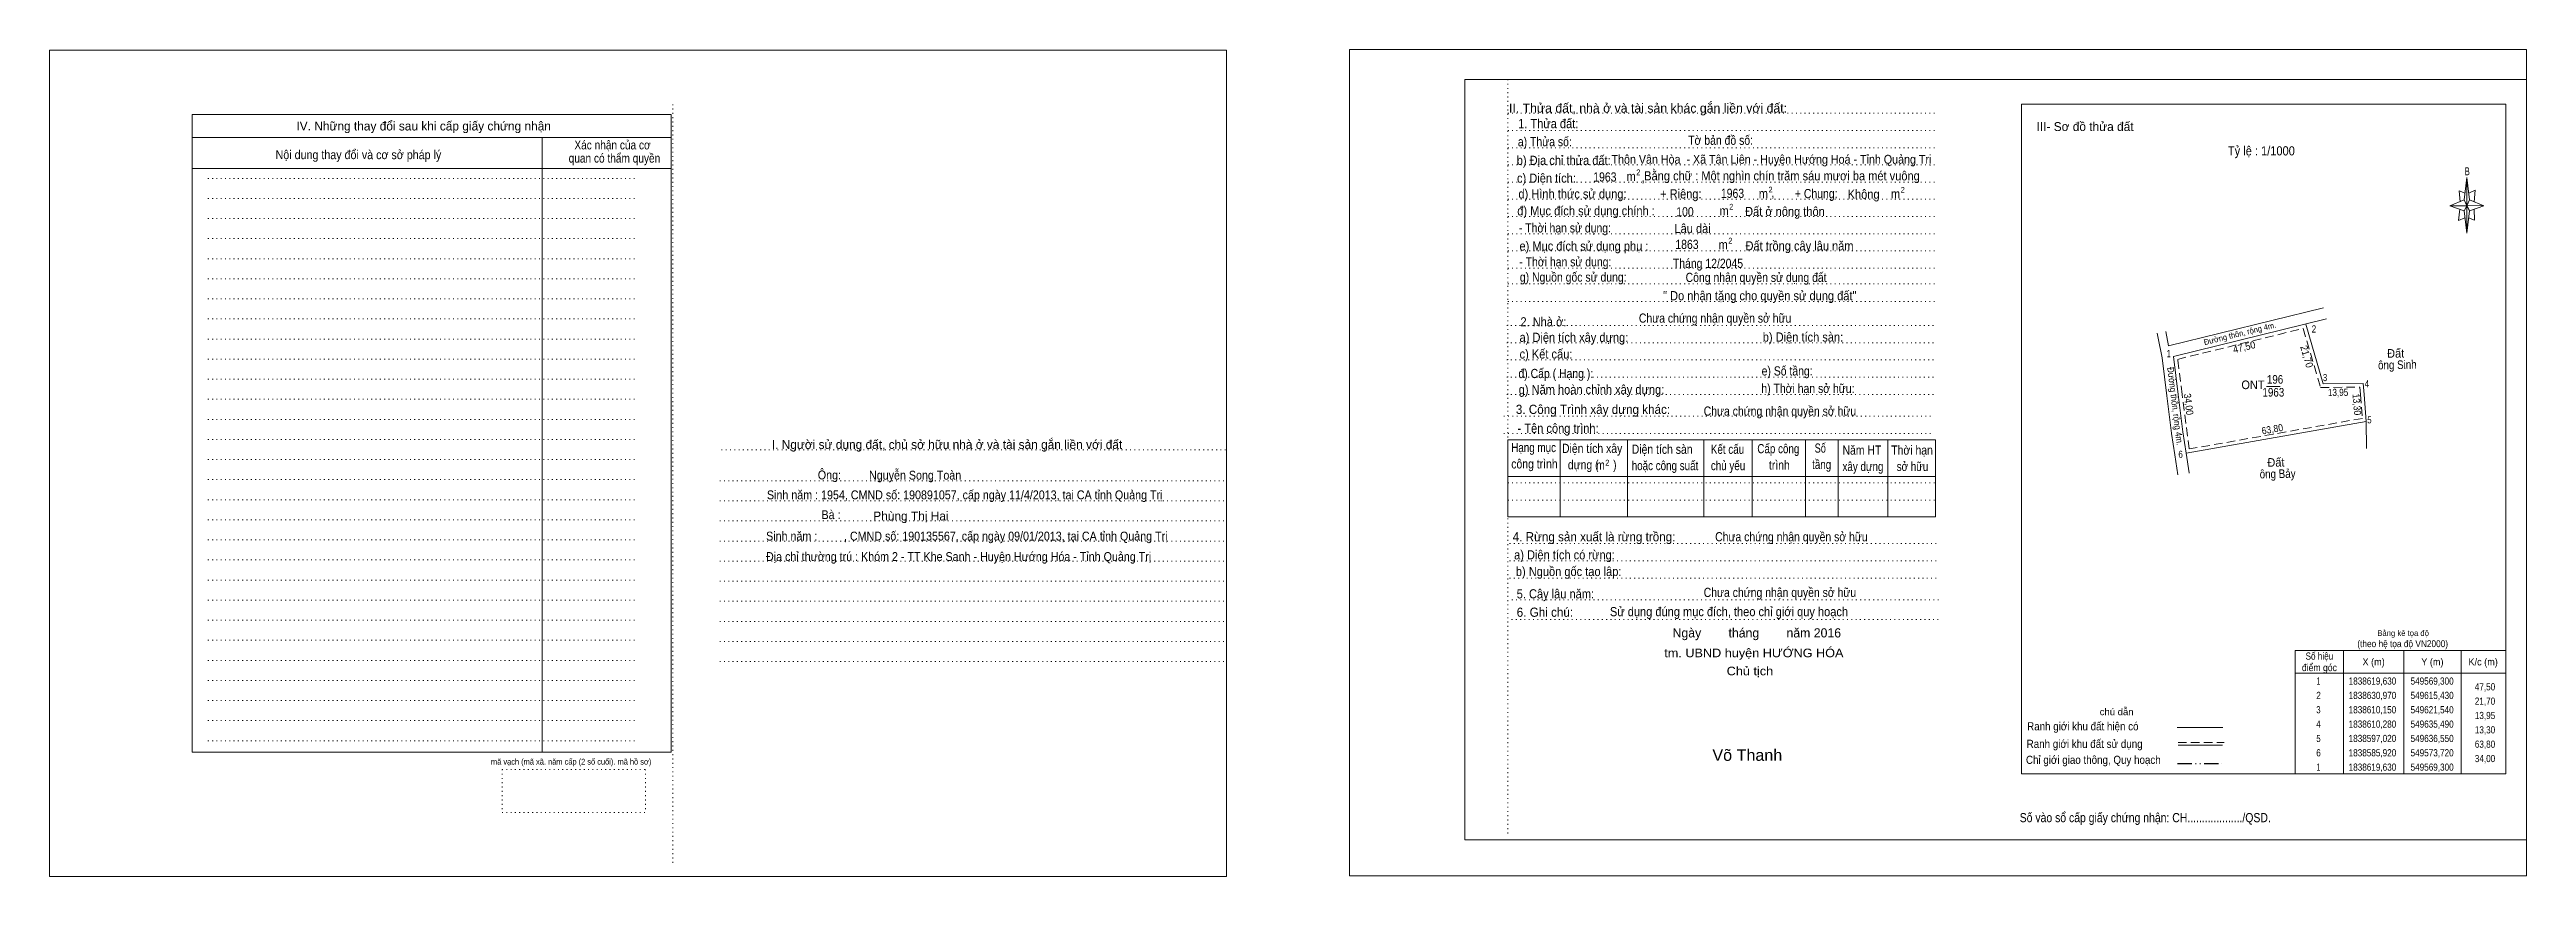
# Model space of a CAD drawing. Header units: metres. Extents: x 546685 to 549815, y 1838297 to 1838686.
# Drawn here: x 548122 to 548986, y 1838398 to 1838686 of the extents above; entities that cross this region are included whole.
import ezdxf
from ezdxf.enums import TextEntityAlignment as Align

# ---------------------------------------------------------------- set-up
doc = ezdxf.new("R2010")
doc.units = ezdxf.units.M
for name, pattern in [('DASH_DOUBLE_DOT', [9.2, 5, -1.2, 0.3, -1.2, 0.3, -1.2]), ('DOTTED', [1.5, 0.3, -1.2]), ('MEDIUM_DASHED', [4.5, 3, -1.5])]:
    doc.linetypes.add(name, pattern=pattern)
for name, color, linetype, lineweight in [('1', 7, 'DOTTED', 13), ('10', 7, 'Continuous', 13), ('2', 7, 'Continuous', 13), ('20', 7, 'Continuous', 13), ('63', 7, 'Continuous', 13), ('7', 7, 'Continuous', 13)]:
    doc.layers.add(name, color=color, linetype=linetype, lineweight=lineweight)
for name, color, linetype in [('18', 7, 'Continuous'), ('19', 7, 'Continuous'), ('50', 7, 'Continuous'), ('6', 7, 'Continuous'), ('9', 7, 'Continuous')]:
    doc.layers.add(name, color=color, linetype=linetype)

msp = doc.modelspace()

# ---------------------------------------------------------------- texts
at = {"layer": '1', "width": 0.85}
msp.add_text('mã vạch (mã xã. năm cấp (2 số cuối). mã hồ sơ)', height=2, dxfattribs=at).set_placement((548303.945, 1838436.68), align=Align.CENTER)
at = {"layer": '10'}
for s, p in [('IV. Những thay đổi sau khi cấp giấy chứng nhận', (548252.515, 1838657.68)), ('III- Sơ đồ thửa đất', (548831.85, 1838657.48)), ('I. Người sử dụng đất, chủ sở hữu nhà ở và tài sản gắn liền với đất', (548435.01, 1838546.68))]:
    msp.add_text(s, height=3.1, dxfattribs=at).set_placement(p, align=Align.CENTER)
for s, height, width, p in [('Xác nhận của cơ', 3.1, 0.85, (548318.37, 1838651.08)), ('Nội dung thay đổi và cơ sở pháp lý', 3.1, 0.9, (548229.775, 1838647.68)), ('  Thôn Vân Hòa  - Xã Tân Liên - Huyện Hướng Hoá - Tỉnh Quảng Trị', 3.1, 0.9, (548721.45, 1838646.08)), ('Bằng chữ : Một nghìn chín trăm sáu mươi ba mét vuông', 3.2, 0.9, (548726.16, 1838640.28)), ('Địa chỉ thường trú : Khóm 2 - TT Khe Sanh - Huyện Hướng Hóa - Tỉnh Quảng Trị', 3.1, 0.9, (548439.045, 1838507.62))]:
    msp.add_text(s, height=height, dxfattribs=dict(at, width=width)).set_placement(p, align=Align.CENTER)
at = {"layer": '18', "width": 0.9}
for s, p in [('Sinh năm : 1954, CMND số: 190891057, cấp ngày 11/4/2013, tại CA tỉnh Quảng Trị', (548441.18, 1838529.12)), ('Nguyễn Song Toàn', (548423.89, 1838535.98)), ('Sinh năm :         , CMND số: 190135567, cấp ngày 09/01/2013, tại CA tỉnh Quảng Trị', (548441.915, 1838514.76))]:
    msp.add_text(s, height=3.1, dxfattribs=at).set_placement(p, align=Align.CENTER)
at = {"layer": '18'}
msp.add_text('Phùng Thị Hai', height=3.1, dxfattribs=at).set_placement((548422.42, 1838521.76), align=Align.CENTER)
at = {"layer": '19'}
for s, width, p in [('1963', 0.85, (548704.86, 1838634.18)), ('100', 0.85, (548689.3, 1838627.74)), ('Lâu dài', 0.9, (548688.68, 1838621.92))]:
    msp.add_text(s, height=3.2, dxfattribs=dict(at, width=width)).set_placement(p)
at = {"layer": '2'}
for s, p in [('II. Thửa đất, nhà ở và tài sản khác gắn liền với đất:', (548630.96, 1838663.88)), (',', (548677.16, 1838639.78)), (',', (548722.36, 1838634.48))]:
    msp.add_text(s, height=3.2, dxfattribs=at).set_placement(p)
for s, height, width, p in [('1. Thửa đất:', 3.2, 0.9, (548634.16, 1838658.48)), ('a) Thửa số:', 3.2, 0.85, (548634.06, 1838652.18)), ('Tờ bản đồ số:', 3.2, 0.85, (548693.46, 1838652.68)), ('c) Diện tích:', 3.2, 0.9, (548633.76, 1838639.48)), ('d) Hình thức sử dụng:', 3.2, 0.9, (548634.26, 1838633.98)), ('1963', 3.2, 0.85, (548660.36, 1838639.88)), ('m', 3.2, 0.9, (548671.96, 1838640.08)), ('2', 2, 0.8, (548675.36, 1838642.08)), ('+ Riêng:', 3.2, 0.9, (548683.66, 1838633.98)), ('m', 3.2, 0.9, (548718.06, 1838634.08)), ('2', 2, 0.8, (548721.46, 1838636.08)), ('+ Chung:', 3.2, 0.85, (548730.66, 1838634.08)), ('Không', 3.2, 0.9, (548749.06, 1838633.88)), ('m', 3.2, 0.9, (548764.16, 1838633.98)), ('2', 2, 0.8, (548767.56, 1838635.98)), ('đ) Mục đích sử dụng chính : ', 3.2, 0.9, (548633.86, 1838628.08)), ('m', 3.2, 0.9, (548704.36, 1838628.1)), ('2', 2, 0.8, (548707.76, 1838630.1)), ('Đất ở nông thôn', 3.2, 0.9, (548713.3, 1838627.86)), ('- Thời hạn sử dụng: ', 3.2, 0.85, (548634.42, 1838622.12)), ('e) Mục đích sử dụng phụ : ', 3.2, 0.9, (548634.62, 1838615.8)), ('m', 3.2, 0.9, (548704.06, 1838616.28)), ('2', 2, 0.8, (548707.46, 1838618.28)), ('Đất trồng cây lâu năm ', 3.2, 0.9, (548713.44, 1838615.88)), ('- Thời hạn sử dụng: ', 3.2, 0.85, (548634.56, 1838610.3)), ('Tháng 12/2045', 3.2, 0.85, (548688.12, 1838609.78)), ('g) Nguồn gốc sử dụng: ', 3.2, 0.85, (548634.76, 1838604.98)), ('2. Nhà ở:', 3.2, 0.9, (548634.96, 1838589.38)), ('a) Diện tích xây dựng:', 3.2, 0.9, (548634.66, 1838583.98)), ('b) Diện tích sàn:', 3.2, 0.9, (548719.46, 1838584.08)), ('c) Kết cấu:', 3.2, 0.9, (548634.66, 1838578.18)), ('e) Số tầng:', 3.2, 0.85, (548719.06, 1838572.28)), ('đ) Cấp ( Hạng ):', 3.2, 0.85, (548634.26, 1838571.38)), ('g) Năm hoàn chỉnh xây dựng:', 3.2, 0.9, (548634.36, 1838565.78)), ('h) Thời hạn sở hữu:', 3.2, 0.85, (548718.96, 1838566.18)), ('3. Công Trình xây dựng khác:', 3.2, 0.95, (548633.36, 1838558.88)), ('- Tên công trình:', 3.2, 0.9, (548633.96, 1838552.28)), ('công trình', 3.2, 0.85, (548631.76, 1838539.88)), ('Hạng mục', 3.2, 0.8, (548631.76, 1838545.58)), ('Diện tích xây', 3.2, 0.85, (548649.46, 1838545.28)), ('  dựng (     )', 3.2, 0.85, (548649.46, 1838539.58)), ('m', 3.2, 0.85, (548661.36, 1838539.48)), ('2', 2.014, 0.75, (548664.56, 1838540.88)), ('hoặc công suất', 3.2, 0.8, (548673.76, 1838539.28)), ('Diện tích sàn', 3.2, 0.85, (548673.76, 1838544.98)), ('chủ yếu', 3.2, 0.8, (548701.36, 1838539.28)), ('Kết cấu', 3.2, 0.8, (548701.36, 1838544.98)), ('Cấp công', 3.2, 0.8, (548717.56, 1838545.18)), ('    trình', 3.2, 0.85, (548717.56, 1838539.48)), ('tầng', 3.2, 0.8, (548736.66, 1838539.68)), (' Số', 3.2, 0.75, (548736.66, 1838545.38)), ('xây dựng', 3.2, 0.8, (548747.26, 1838538.98)), ('Năm HT', 3.2, 0.85, (548747.26, 1838544.68)), ('Thời hạn', 3.2, 0.85, (548764.26, 1838544.68)), ('  sở hữu', 3.2, 0.8, (548764.26, 1838538.98)), ('4. Rừng sản xuất là rừng trồng:', 3.2, 0.95, (548632.26, 1838514.48)), ('a) Diện tích có rừng:', 3.2, 0.9, (548632.76, 1838508.18)), ('b) Nguồn gốc tạo lập:', 3.2, 0.9, (548633.36, 1838502.38)), ('5. Cây lâu năm:', 3.2, 0.9, (548633.66, 1838494.58)), ('6. Ghi chú:', 3.2, 0.95, (548633.66, 1838488.18)), ('Số vào sổ cấp giấy chứng nhận: CH.................../QSD.', 3.2, 0.85, (548809.06, 1838416.58))]:
    msp.add_text(s, height=height, dxfattribs=dict(at, width=width)).set_placement(p)
for s, height, width, p in [('quan có thẩm quyền', 3.1, 0.85, (548319.045, 1838646.48)), ('b) Địa chỉ thửa đất:', 3.2, 0.9, (548650.055, 1838645.68))]:
    msp.add_text(s, height=height, dxfattribs=dict(at, width=width)).set_placement(p, align=Align.CENTER)
at = {"layer": '20'}
for s, height, width, p in [('B', 2.756, 0.75, (548965.1, 1838642.06)), ('Ông: ', 3.1, 0.9, (548394.52, 1838536.06)), ('Bà : ', 3.1, 0.9, (548395.08, 1838522.22))]:
    msp.add_text(s, height=height, dxfattribs=dict(at, width=width)).set_placement(p, align=Align.CENTER)
at = {"layer": '50', "width": 0.9}
msp.add_text('Tỷ lệ : 1/1000', height=3.2, dxfattribs=at).set_placement((548881.66, 1838648.98))
at = {"layer": '50'}
msp.add_text('Ngày        tháng        năm 2016', height=3.2, dxfattribs=at).set_placement((548717.39, 1838480.98), align=Align.CENTER)
for s, height, width, p in [('tm. UBND huyện HƯỚNG HÓA', 3, 1.1, (548716.36, 1838474.08)), (' Chủ tịch', 3, 1.1, (548714.37, 1838467.78)), ('Võ Thanh', 4, 1.05, (548714.08, 1838437.98))]:
    msp.add_text(s, height=height, dxfattribs=dict(at, width=width)).set_placement(p, align=Align.CENTER)
at = {"layer": '6', "width": 0.85}
msp.add_text('1863', height=3.2, dxfattribs=at).set_placement((548688.98, 1838616.38))
at = {"layer": '63'}
for s, width, p in [('điểm góc', 0.9, (548913.56, 1838469.23)), ('Số hiệu', 0.85, (548913.56, 1838473.23)), ('X (m)', 0.95, (548932.46, 1838471.23)), ('Y (m)', 0.95, (548952.955, 1838471.23)), ('K/c (m)', 0.95, (548970.66, 1838471.23)), (' 1', 0.75, (548912.855, 1838464.53)), ('1838619,630', 0.85, (548932.06, 1838464.53)), ('549569,300', 0.85, (548952.865, 1838464.53)), (' 3', 0.8, (548912.86, 1838454.53)), (' 2', 0.85, (548912.86, 1838459.53)), ('1838630,970', 0.85, (548932.06, 1838459.53)), ('1838610,150', 0.85, (548932.06, 1838454.53)), ('549615,430', 0.85, (548952.865, 1838459.53)), ('549621,540', 0.85, (548952.865, 1838454.53)), (' 4', 0.85, (548912.855, 1838449.53)), (' 5', 0.8, (548912.86, 1838444.53)), ('1838610,280', 0.85, (548932.06, 1838449.53)), ('1838597,020', 0.85, (548932.06, 1838444.53)), ('549635,490', 0.85, (548952.865, 1838449.53)), ('549636,550', 0.85, (548952.865, 1838444.53)), (' 6', 0.85, (548912.86, 1838439.53)), ('1838585,920', 0.85, (548932.06, 1838439.53)), ('549573,720', 0.85, (548952.865, 1838439.53)), (' 1', 0.75, (548912.855, 1838434.53)), ('1838619,630', 0.85, (548932.06, 1838434.53)), ('549569,300', 0.85, (548952.865, 1838434.53))]:
    msp.add_text(s, height=2.5, dxfattribs=dict(at, width=width)).set_placement(p, align=Align.CENTER)
at = {"layer": '63', "width": 0.85}
for s, p in [('47,50', (548974.86, 1838462.53)), ('21,70', (548974.86, 1838457.53)), ('13,95', (548974.86, 1838452.53)), ('13,30', (548974.86, 1838447.53)), ('34,00', (548974.86, 1838437.53)), ('63,80', (548974.86, 1838442.53))]:
    msp.add_text(s, height=2.5, dxfattribs=at).set_placement(p, align=Align.RIGHT)
at = {"layer": '7'}
for s, height, rotation, width, p in [('Đường thôn, rộng 4m.', 2, 13.811, 0.9, (548886.071, 1838585.935)), ('47,50', 2.5, 13.811, 0.95, (548887.612, 1838580.959)), ('21,70', 2.5, 286.355, 0.95, (548907.955, 1838578.547)), ('ông Sinh', 3, 1, 0.85, (548940.764, 1838574.521)), ('Đất ', 3, 1, 0.95, (548940.694, 1838578.516)), ('Đường thôn, rộng 4m.', 2.3, 276.932, 0.9, (548862.134, 1838561.484)), ('13,95', 2.5, 0.534, 0.85, (548920.078, 1838565.144)), ('34,00', 2.5, 277.47, 0.9, (548866.723, 1838562.098)), ('13,30', 2.5, 274.57, 0.9, (548925.377, 1838562.095)), ('63,80', 2.5, 10.019, 0.9, (548897.363, 1838552.36)), ('Đất ', 3, 1, 0.95, (548898.944, 1838540.516)), ('ông Bảy', 3, 1, 0.85, (548899.014, 1838536.522))]:
    msp.add_text(s, height=height, rotation=rotation, dxfattribs=dict(at, width=width)).set_placement(p, align=Align.CENTER)
for s, width, p in [(' 2', 0.85, (548912.45, 1838587.25)), (' 1', 0.75, (548861.76, 1838578.66)), (' 3', 0.8, (548916.27, 1838570.31)), (' 4', 0.85, (548930.92, 1838568.16)), (' 5', 0.8, (548931.75, 1838555.58)), (' 6', 0.85, (548865.95, 1838543.57))]:
    msp.add_text(s, height=2.5, dxfattribs=dict(at, width=width)).set_placement(p, align=Align.RIGHT)
for s, height, width, p in [('ONT', 3, 0.95, (548890.385, 1838567.53)), ('1963', 3, 0.85, (548897.51, 1838564.93)), ('196', 3, 0.85, (548898.09, 1838569.42)), ('(theo hệ tọa độ VN2000)', 2.4, 0.9, (548942.605, 1838477.6)), ('chú dẫn', 2.361, 1.05, (548842.855, 1838453.88)), ('Ranh giới khu đất hiện có ', 2.834, 0.9, (548831.535, 1838448.6)), ('Chỉ giới giao thông, Quy hoạch', 2.834, 0.9, (548834.73, 1838436.92)), ('Ranh giới khu đất sử dụng', 2.84, 0.9, (548831.695, 1838442.48))]:
    msp.add_text(s, height=height, dxfattribs=dict(at, width=width)).set_placement(p, align=Align.CENTER)
msp.add_text('Bảng kê tọa độ', height=2, dxfattribs=at).set_placement((548942.755, 1838481.5), align=Align.CENTER)
at = {"layer": '9'}
for s, width, p in [('" Do nhận tặng cho quyền sử dụng đất"', 0.9, (548684.7, 1838598.49)), ('Công nhận quyền sử dụng đất ', 0.85, (548692.56, 1838604.88)), ('Chưa chứng nhận quyền sở hữu', 0.85, (548676.26, 1838590.68)), ('Chưa chứng nhận quyền sở hữu', 0.85, (548698.86, 1838558.28)), ('Chưa chứng nhận quyền sở hữu', 0.85, (548702.86, 1838514.48)), ('Chưa chứng nhận quyền sở hữu', 0.85, (548698.86, 1838495.08)), ('Sử dụng đúng mục đích, theo chỉ giới quy hoạch', 0.9, (548666.16, 1838488.38))]:
    msp.add_text(s, height=3.2, dxfattribs=dict(at, width=width)).set_placement(p)

# ---------------------------------------------------------------- linework, layer by layer
at = {"layer": '1', "linetype": 'Continuous'}
for p, q in [((548615.56, 1838675.48), (548985.76, 1838675.48)), ((548615.56, 1838675.48), (548615.56, 1838410.48)), ((548985.76, 1838675.48), (548985.76, 1838410.48)), ((548615.56, 1838410.48), (548985.76, 1838410.48))]:
    msp.add_line(p, q, dxfattribs=at)
at = {"layer": '1'}
for p, q in [((548630.56, 1838675.48), (548630.56, 1838412.68)), ((548339.46, 1838666.78), (548339.46, 1838401.78)), ((548630.56, 1838663.68), (548779.66, 1838663.68)), ((548630.56, 1838657.68), (548779.66, 1838657.68)), ((548630.56, 1838651.68), (548779.66, 1838651.68)), ((548630.56, 1838645.68), (548779.66, 1838645.68)), ((548177.26, 1838640.98), (548326.36, 1838640.98)), ((548630.56, 1838639.68), (548779.66, 1838639.68)), ((548177.26, 1838633.98), (548326.36, 1838633.98)), ((548630.56, 1838633.68), (548779.66, 1838633.68)), ((548630.56, 1838627.68), (548779.66, 1838627.68)), ((548177.26, 1838626.98), (548326.36, 1838626.98)), ((548177.26, 1838619.98), (548326.36, 1838619.98)), ((548630.56, 1838621.68), (548779.66, 1838621.68)), ((548177.26, 1838612.98), (548326.36, 1838612.98)), ((548630.56, 1838615.68), (548779.66, 1838615.68)), ((548177.26, 1838605.98), (548326.36, 1838605.98)), ((548630.56, 1838609.68), (548779.66, 1838609.68)), ((548630.56, 1838604.18), (548779.66, 1838604.18)), ((548177.26, 1838598.98), (548326.36, 1838598.98)), ((548630.56, 1838598.08), (548779.66, 1838598.08)), ((548177.26, 1838591.98), (548326.36, 1838591.98)), ((548177.26, 1838584.98), (548326.36, 1838584.98)), ((548630.16, 1838589.68), (548779.26, 1838589.68)), ((548177.26, 1838577.98), (548326.36, 1838577.98)), ((548630.16, 1838583.68), (548779.26, 1838583.68)), ((548630.16, 1838577.68), (548779.26, 1838577.68)), ((548177.26, 1838570.98), (548326.36, 1838570.98)), ((548630.16, 1838571.68), (548779.26, 1838571.68)), ((548177.26, 1838563.98), (548326.36, 1838563.98)), ((548630.16, 1838565.68), (548779.26, 1838565.68)), ((548177.26, 1838556.98), (548326.36, 1838556.98)), ((548177.26, 1838549.98), (548326.36, 1838549.98)), ((548629.16, 1838558.08), (548778.26, 1838558.08)), ((548629.16, 1838552.08), (548778.26, 1838552.08)), ((548177.26, 1838542.98), (548326.36, 1838542.98)), ((548356.36, 1838546.38), (548532.46, 1838546.38)), ((548177.26, 1838535.98), (548326.36, 1838535.98)), ((548355.76, 1838535.58), (548531.86, 1838535.58)), ((548630.56, 1838534.88), (548779.66, 1838534.88)), ((548177.26, 1838528.98), (548326.36, 1838528.98)), ((548355.76, 1838528.58), (548531.86, 1838528.58)), ((548630.56, 1838528.88), (548779.66, 1838528.88)), ((548177.26, 1838521.98), (548326.36, 1838521.98)), ((548355.76, 1838521.58), (548531.86, 1838521.58)), ((548177.26, 1838514.98), (548326.36, 1838514.98)), ((548177.26, 1838507.98), (548326.36, 1838507.98)), ((548355.76, 1838514.58), (548531.86, 1838514.58)), ((548355.76, 1838507.58), (548531.86, 1838507.58)), ((548631.16, 1838513.68), (548780.26, 1838513.68)), ((548631.16, 1838507.68), (548780.26, 1838507.68)), ((548177.26, 1838500.98), (548326.36, 1838500.98)), ((548355.76, 1838500.58), (548531.86, 1838500.58)), ((548631.16, 1838501.68), (548780.26, 1838501.68)), ((548177.26, 1838493.98), (548326.36, 1838493.98)), ((548355.76, 1838493.58), (548531.86, 1838493.58)), ((548631.96, 1838494.08), (548781.06, 1838494.08)), ((548177.26, 1838486.98), (548326.36, 1838486.98)), ((548355.76, 1838486.58), (548531.86, 1838486.58)), ((548631.86, 1838487.18), (548780.96, 1838487.18)), ((548177.26, 1838479.98), (548326.36, 1838479.98)), ((548177.26, 1838472.98), (548326.36, 1838472.98)), ((548355.76, 1838479.58), (548531.86, 1838479.58)), ((548355.76, 1838472.58), (548531.86, 1838472.58)), ((548177.26, 1838465.98), (548326.36, 1838465.98)), ((548177.26, 1838458.98), (548326.36, 1838458.98)), ((548177.26, 1838451.98), (548326.36, 1838451.98)), ((548177.26, 1838444.98), (548326.36, 1838444.98)), ((548279.86, 1838434.98), (548329.86, 1838434.98)), ((548279.86, 1838434.98), (548279.86, 1838419.98)), ((548329.86, 1838434.98), (548329.86, 1838419.98)), ((548279.86, 1838419.98), (548329.86, 1838419.98))]:
    msp.add_line(p, q, dxfattribs=at)
at = {"layer": '1', "linetype": 'Continuous'}
for points in [[(548122.06, 1838397.68), (548532.46, 1838397.68), (548532.46, 1838685.68), (548122.06, 1838685.68)], [(548575.36, 1838397.88), (548985.76, 1838397.88), (548985.76, 1838685.88), (548575.36, 1838685.88)]]:
    msp.add_lwpolyline(points, close=True, dxfattribs=at)
at = {"layer": '10'}
for p, q in [((548630.56, 1838549.88), (548779.66, 1838549.88)), ((548630.56, 1838549.88), (548630.56, 1838522.98)), ((548648.86, 1838549.88), (548648.86, 1838522.98)), ((548672.26, 1838549.88), (548672.26, 1838522.98)), ((548698.86, 1838549.88), (548698.86, 1838522.98)), ((548715.76, 1838549.88), (548715.76, 1838522.98)), ((548734.36, 1838549.88), (548734.36, 1838522.98)), ((548745.76, 1838549.88), (548745.76, 1838522.98)), ((548763.06, 1838549.88), (548763.06, 1838522.98)), ((548779.66, 1838549.88), (548779.66, 1838522.98)), ((548630.56, 1838537.08), (548779.66, 1838537.08)), ((548630.56, 1838522.98), (548779.66, 1838522.98))]:
    msp.add_line(p, q, dxfattribs=at)
at = {"layer": '2'}
for p, q in [((548171.76, 1838663.28), (548338.86, 1838663.28)), ((548171.76, 1838663.28), (548171.76, 1838440.98)), ((548338.86, 1838663.28), (548338.86, 1838440.98)), ((548171.76, 1838655.28), (548338.86, 1838655.28)), ((548293.86, 1838655.28), (548293.86, 1838440.98)), ((548171.76, 1838644.48), (548338.86, 1838644.48)), ((548171.76, 1838440.98), (548338.86, 1838440.98))]:
    msp.add_line(p, q, dxfattribs=at)
msp.add_lwpolyline([(548809.66, 1838666.88), (548978.56, 1838666.88), (548978.56, 1838433.48), (548809.66, 1838433.48)], close=True, dxfattribs=at)
at = {"layer": '20'}
for p, q in [((548964.08, 1838633.46), (548965, 1838641.26)), ((548964.08, 1838629.66), (548959.08, 1838631.46)), ((548965.88, 1838629.66), (548965, 1838621.86)), ((548965.88, 1838633.46), (548970.88, 1838631.46)), ((548967.48, 1838630.26), (548967.68, 1838626.46)), ((548967.68, 1838626.46), (548965.6, 1838627.26))]:
    msp.add_line(p, q, dxfattribs=at)
for points in [[(548964.4, 1838635.86), (548962.28, 1838636.66), (548962.6, 1838632.86)], [(548965.68, 1838635.86), (548967.88, 1838636.86), (548967.48, 1838632.86)], [(548965, 1838631.46), (548964.08, 1838633.46), (548959.08, 1838631.46)], [(548962.48, 1838630.26), (548962.08, 1838626.26), (548964.28, 1838627.26)], [(548965, 1838631.46), (548965.88, 1838629.66), (548970.88, 1838631.46)]]:
    msp.add_lwpolyline(points, dxfattribs=at)
for points in [[(548965, 1838641.26), (548965.88, 1838633.46), (548965, 1838631.46)], [(548965, 1838631.46), (548959.08, 1838631.46), (548964.08, 1838633.46), (548965.88, 1838629.66), (548970.88, 1838631.46), (548965, 1838631.66)], [(548965, 1838631.46), (548965, 1838621.86), (548964, 1838629.66)]]:
    msp.add_lwpolyline(points, close=True, dxfattribs=at)
at = {"layer": '63'}
for p, q in [((548921.96, 1838476.48), (548921.96, 1838433.48)), ((548942.96, 1838476.48), (548942.96, 1838433.48)), ((548962.96, 1838476.48), (548962.96, 1838433.48)), ((548905.16, 1838468.48), (548978.56, 1838468.48))]:
    msp.add_line(p, q, dxfattribs=at)
msp.add_lwpolyline([(548905.16, 1838476.48), (548978.56, 1838476.48), (548978.56, 1838433.48), (548905.16, 1838433.48)], close=True, dxfattribs=at)
at = {"layer": '7'}
for p, q in [((548860.97, 1838582.58), (548915.03, 1838595.87)), ((548857.35, 1838585.25), (548857.04, 1838586.99)), ((548858.7, 1838578.38), (548857.35, 1838585.25)), ((548860.97, 1838582.58), (548860.04, 1838587.58)), ((548862.67, 1838578.88), (548915.99, 1838591.99)), ((548908.8, 1838590.22), (548914.91, 1838569.4)), ((548858.7, 1838578.38), (548860.36, 1838565.18)), ((548895.1, 1838568.4), (548899.82, 1838568.4)), ((548928.86, 1838569.53), (548914.91, 1838569.4)), ((548860.36, 1838565.18), (548862, 1838552.16)), ((548863.13, 1838544.58), (548862.01, 1838552.07)), ((548867.09, 1838545.17), (548865.97, 1838552.66)), ((548929.92, 1838556.27), (548867.09, 1838545.17)), ((548929.98, 1838546.8), (548929.92, 1838556.27)), ((548864.18, 1838537.7), (548863.14, 1838544.57)), ((548864, 1838449.58), (548879.86, 1838449.58)), ((548864.26, 1838443.42), (548879.8, 1838443.42))]:
    msp.add_line(p, q, dxfattribs=at)
at = {"layer": '7', "linetype": 'MEDIUM_DASHED'}
msp.add_line((548864.26, 1838444.36), (548880.3, 1838444.36), dxfattribs=at)
at = {"layer": '7', "linetype": 'DASH_DOUBLE_DOT', "lineweight": 25}
msp.add_line((548864.12, 1838437.02), (548879.58, 1838437.02), dxfattribs=at)
at = {"layer": '7'}
for points in [[(548857.35, 1838585.25), (548857.04, 1838586.99), (548857.35, 1838585.25)], [(548857.04, 1838586.99), (548857.35, 1838585.25), (548857.04, 1838586.99)], [(548862.67, 1838578.88), (548864.33, 1838565.68), (548865.97, 1838552.66)], [(548928.86, 1838569.53), (548929.17, 1838565.68), (548929.92, 1838556.27)], [(548868.14, 1838538.23), (548868.13, 1838538.3), (548867.09, 1838545.17)]]:
    msp.add_lwpolyline(points, dxfattribs=at)
at = {"layer": '7', "linetype": 'MEDIUM_DASHED'}
for points in [[(548865.7, 1838565.68), (548864.1, 1838577.9), (548907.91, 1838588.67), (548913.95, 1838568.1), (548927.67, 1838568.23), (548927.87, 1838565.68)], [(548927.87, 1838565.68), (548928.54, 1838557.33), (548868.19, 1838546.67), (548865.7, 1838565.68)]]:
    msp.add_lwpolyline(points, dxfattribs=at)

msp.set_redraw_order([(e.dxf.handle, doc.entitydb.next_handle()) for e in msp.query("TEXT MTEXT ATTDEF DIMENSION ARC_DIMENSION")])  # texts and dimensions are drawn at this point

doc.saveas('drawing.dxf')
